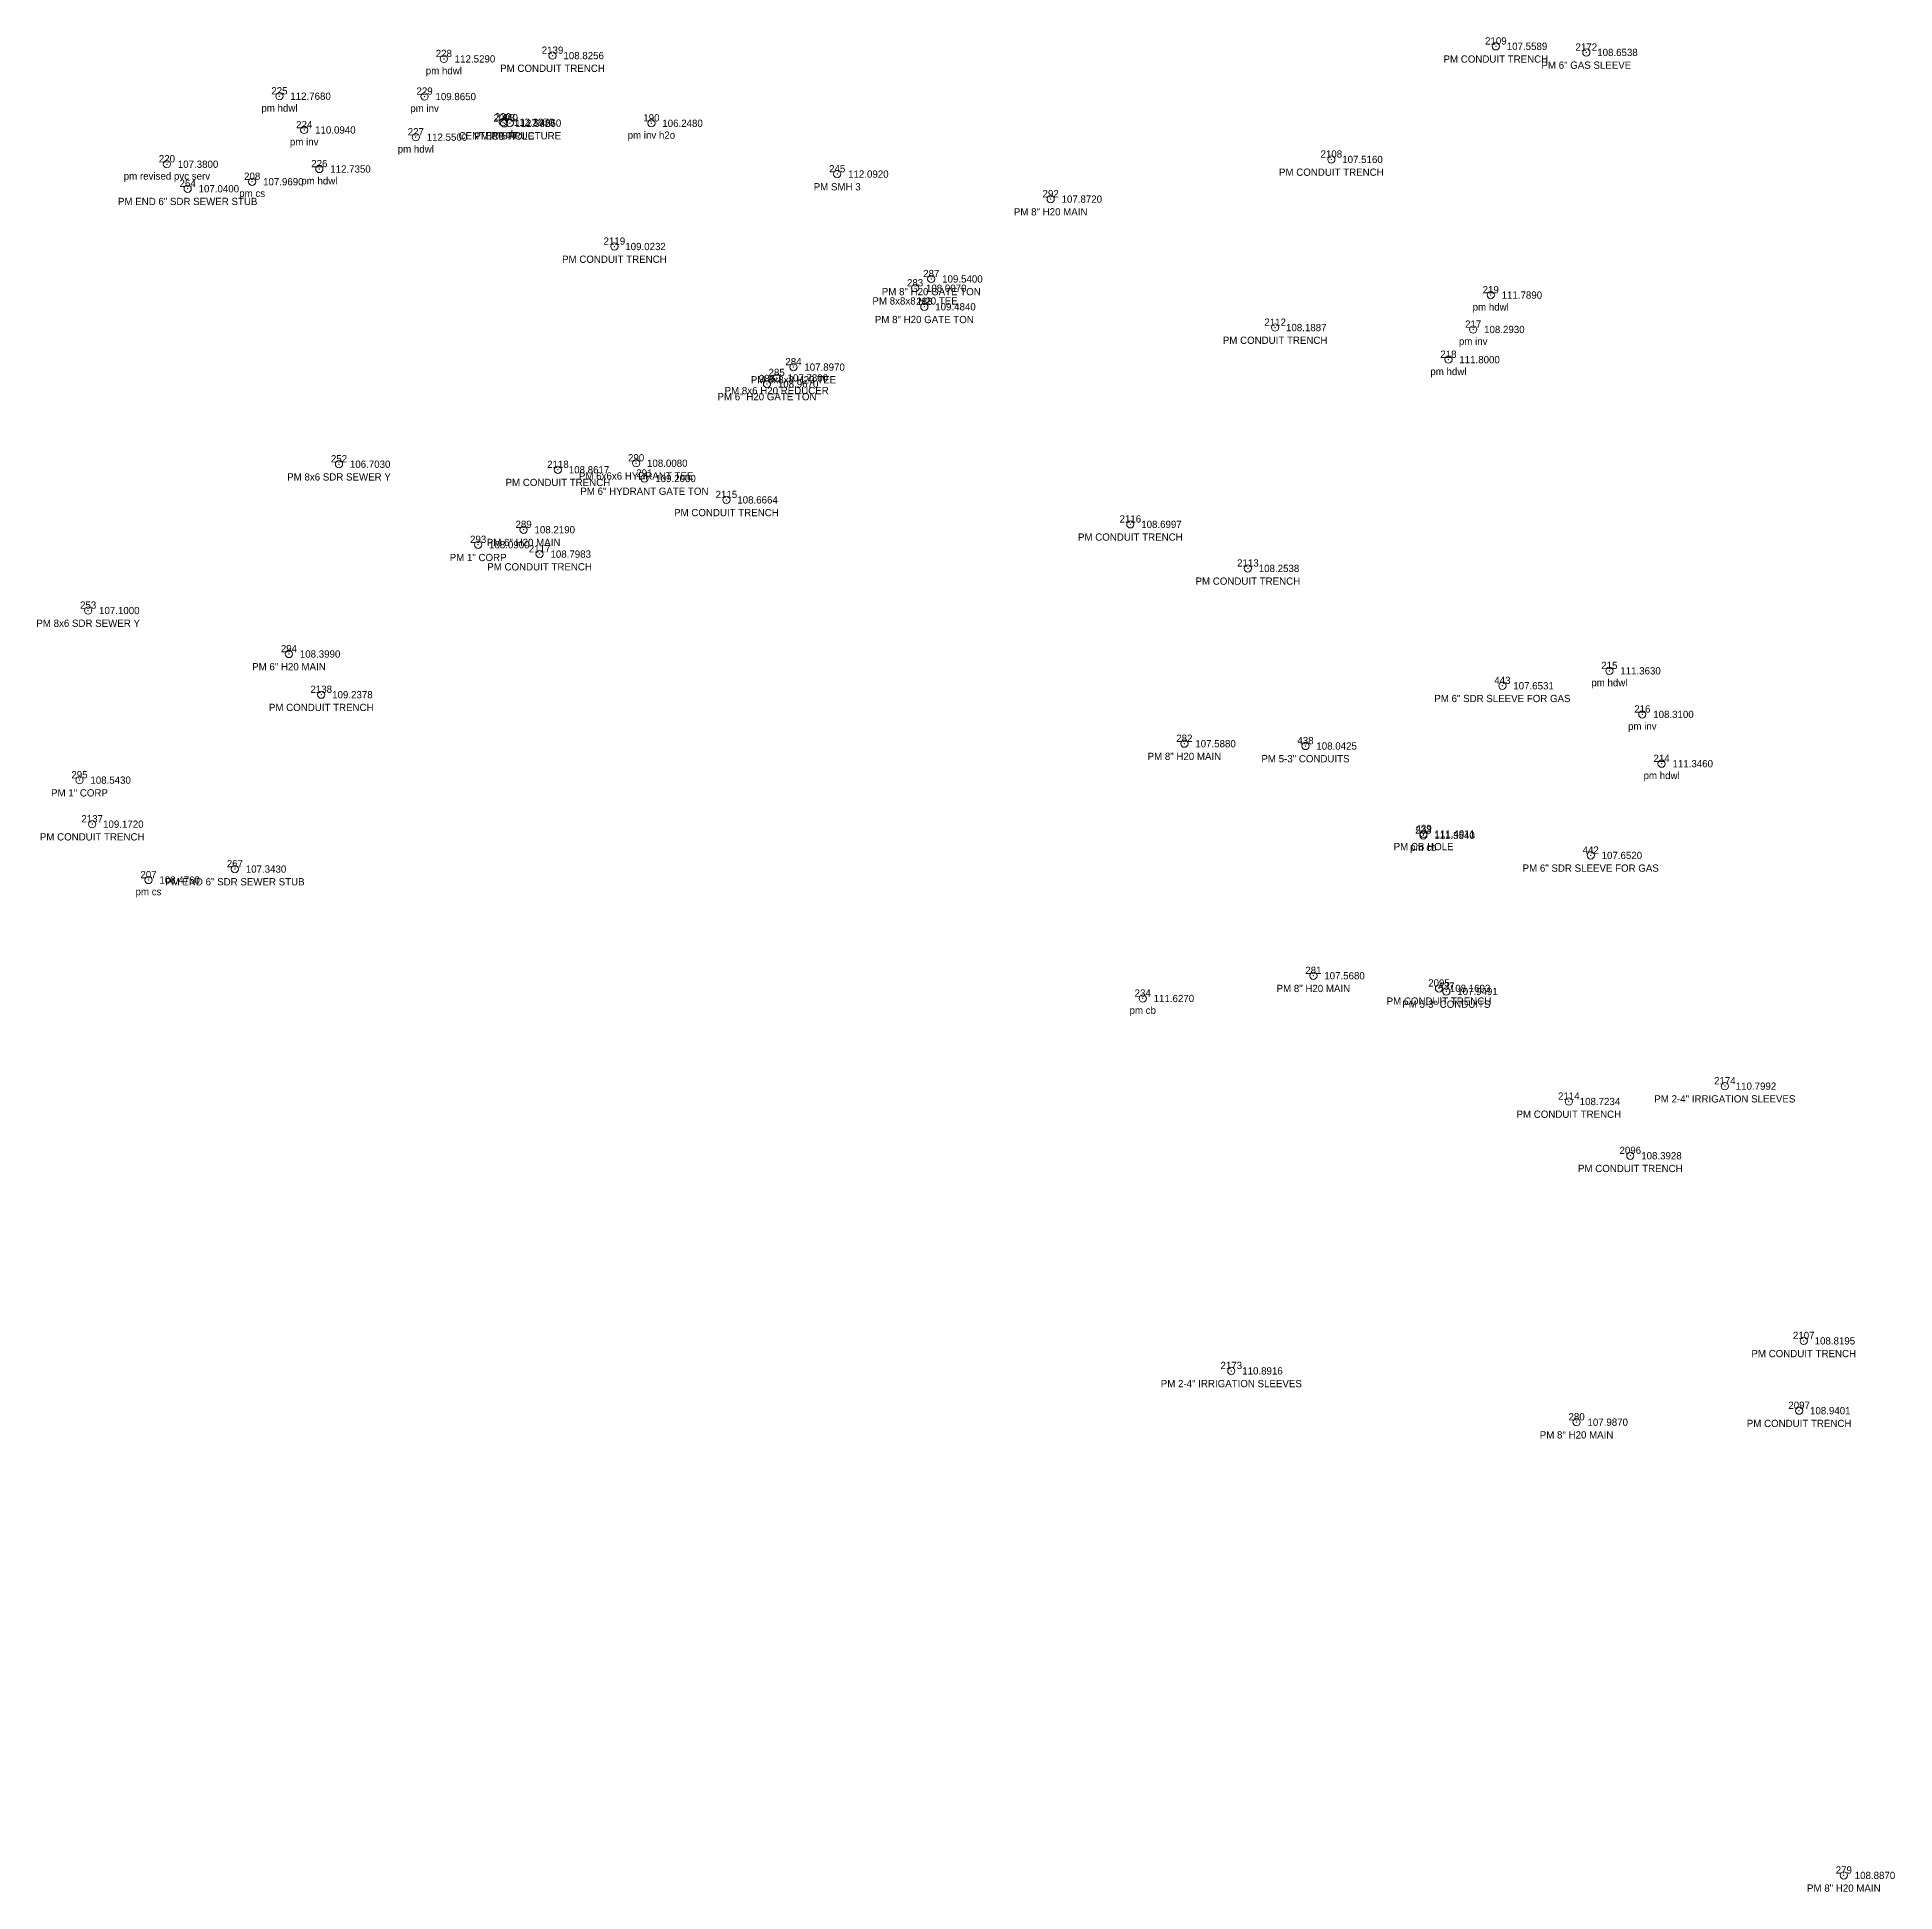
# Model space of a CAD drawing. Extents: x 1196333 to 1196982, y 245092 to 245652.
# Drawn here: x 1196498.5 to 1196626.4, y 245235.2 to 245362.9 of the extents above; entities that cross this region are included whole.
import ezdxf
from ezdxf.enums import TextEntityAlignment as Align

# ---------------------------------------------------------------- set-up
doc = ezdxf.new("R2010")
doc.units = 21
doc.header["$LTSCALE"] = 50
doc.header["$MEASUREMENT"] = 0
for name, color, linetype, lineweight, true_color in [('PNTDESC', 3, 'Continuous', 0, 0x00ff00), ('PNTELEV', 5, 'Continuous', 0, 0x0000ff), ('PNTS', 1, 'Continuous', 0, 0xff0000)]:
    doc.layers.add(name, color=color, linetype=linetype, lineweight=lineweight, true_color=true_color)
doc.layers.add('PNTNO', color=7, linetype='Continuous', lineweight=0)
doc.styles.add('PTXT', font='txt', dxfattribs={"height": 0.304801})

# ---------------------------------------------------------------- blocks, each defined once
blk = doc.blocks.new('SPT4')
at = {"color": 0, "linetype": 'Continuous'}
blk.add_circle((0, 0), 0.5, dxfattribs=at)
blk = doc.blocks.new('SRVPNO1')
at = {"layer": 'PNTDESC', "style": 'PTXT'}
blk.add_attdef('DESC2', text='', height=1, dxfattribs=at).set_placement((0, -1.75), align=Align.MIDDLE)
at = {"layer": 'PNTELEV', "style": 'PTXT'}
blk.add_attdef('ELEV2', (1.5, -0.5), '', height=1, dxfattribs=at)
at = {"layer": 'PNTNO', "style": 'PTXT'}
blk.add_attdef('PT#', text='', height=1, dxfattribs=at).set_placement((0, 0.75), align=Align.MIDDLE)

msp = doc.modelspace()

# ---------------------------------------------------------------- linework, layer by layer
at = {"layer": 'PNTS'}
for p in [(1196598.9028, 245362.2971, 107.5589), (1196605.1313, 245361.8763, 108.6538), (1196526.475, 245361.433, 112.529), (1196533.9573, 245361.6588, 108.8256), (1196515.155, 245358.862, 112.768), (1196525.148, 245358.84, 109.865), (1196530.541, 245357.068, 112.397), (1196530.6363, 245356.9927, 112.5326), (1196531.0198, 245357.0136, 117.465), (1196540.764, 245356.997, 106.248), (1196516.861, 245356.537, 110.094), (1196524.544, 245356.042, 112.55), (1196507.409, 245354.179, 107.38), (1196587.5766, 245354.5061, 107.516), (1196513.278, 245352.974, 107.969), (1196517.903, 245353.849, 112.735), (1196553.556, 245353.499, 112.092), (1196508.838, 245352.49, 107.04), (1196568.253, 245351.776, 107.872), (1196538.2156, 245348.511, 109.0232), (1196558.918, 245345.64, 108.007), (1196560.032, 245346.278, 109.54), (1196598.549, 245345.166, 111.789), (1196559.554, 245344.359, 109.484), (1196583.7063, 245342.9301, 108.1887), (1196597.343, 245342.799, 108.293), (1196550.544, 245340.208, 107.897), (1196595.637, 245340.72, 111.8), (1196548.721, 245339.047, 108.967), (1196549.388, 245339.464, 107.78), (1196539.713, 245333.586, 108.008), (1196519.257, 245333.52, 106.703), (1196534.3261, 245333.139, 108.8617), (1196540.282, 245332.534, 109.2), (1196545.9284, 245331.0622, 108.6664), (1196531.966, 245329.008, 108.219), (1196573.7363, 245329.3781, 108.6997), (1196528.836, 245327.972, 108.09), (1196533.0664, 245327.3296, 108.7983), (1196581.8296, 245326.3439, 108.2538), (1196501.987, 245323.443, 107.1), (1196515.81, 245320.449, 108.399), (1196599.3535, 245318.2613, 107.6531), (1196606.718, 245319.29, 111.363), (1196518.0348, 245317.6474, 109.2378), (1196608.986, 245316.291, 108.31), (1196577.459, 245314.274, 107.588), (1196585.7953, 245314.1136, 108.0425), (1196610.314, 245312.897, 111.346), (1196501.391, 245311.763, 108.543), (1196502.2628, 245308.7328, 109.172), (1196593.93, 245308.0595, 111.4911), (1196593.911, 245307.957, 111.354), (1196512.088, 245305.64, 107.343), (1196605.4333, 245306.5797, 107.652), (1196506.141, 245304.885, 108.476), (1196586.339, 245298.293, 107.568), (1196574.592, 245296.728, 111.627), (1196594.986, 245297.422, 108.1693), (1196595.4931, 245297.2094, 107.9491), (1196614.668, 245290.6898, 110.7992), (1196603.9256, 245289.6333, 108.7234), (1196608.1589, 245285.8965, 108.3928), (1196620.0991, 245273.1486, 108.8195), (1196580.6897, 245271.0814, 110.8916), (1196604.46, 245267.55, 107.987), (1196619.7816, 245268.341, 108.9401), (1196622.859, 245236.337, 108.887)]:
    msp.add_point(p, dxfattribs=at)

# ---------------------------------------------------------------- block references
at = {"layer": 'PNTS', "xscale": 0.5, "yscale": 0.5, "zscale": 0.5}
for p, values in [((1196526.475, 245361.433, 112.529), {'PT#': '228', 'ELEV2': '112.5290', 'DESC2': 'pm hdwl'}), ((1196533.9573, 245361.6588, 108.8256), {'PT#': '2139', 'ELEV2': '108.8256', 'DESC2': 'PM CONDUIT TRENCH'}), ((1196598.9028, 245362.2971, 107.5589), {'PT#': '2109', 'ELEV2': '107.5589', 'DESC2': 'PM CONDUIT TRENCH'}), ((1196605.1313, 245361.8763, 108.6538), {'PT#': '2172', 'ELEV2': '108.6538', 'DESC2': 'PM 6" GAS SLEEVE'}), ((1196515.155, 245358.862, 112.768), {'PT#': '225', 'ELEV2': '112.7680', 'DESC2': 'pm hdwl'}), ((1196525.148, 245358.84, 109.865), {'PT#': '229', 'ELEV2': '109.8650', 'DESC2': 'pm inv'}), ((1196516.861, 245356.537, 110.094), {'PT#': '224', 'ELEV2': '110.0940', 'DESC2': 'pm inv'}), ((1196524.544, 245356.042, 112.55), {'PT#': '227', 'ELEV2': '112.5500', 'DESC2': 'pm hdwl'}), ((1196531.0198, 245357.0136, 117.465), {'PT#': '440', 'ELEV2': '117.4650', 'DESC2': 'CENTER STRUCTURE'}), ((1196530.6363, 245356.9927, 112.5326), {'PT#': '2093', 'ELEV2': '112.5326', 'DESC2': 'PM CB HOLE'}), ((1196530.541, 245357.068, 112.397), {'PT#': '230', 'ELEV2': '112.3970', 'DESC2': 'pm cb'}), ((1196540.764, 245356.997, 106.248), {'PT#': '190', 'ELEV2': '106.2480', 'DESC2': 'pm inv h2o'}), ((1196507.409, 245354.179, 107.38), {'PT#': '220', 'ELEV2': '107.3800', 'DESC2': 'pm revised pvc serv'}), ((1196517.903, 245353.849, 112.735), {'PT#': '226', 'ELEV2': '112.7350', 'DESC2': 'pm hdwl'}), ((1196553.556, 245353.499, 112.092), {'PT#': '245', 'ELEV2': '112.0920', 'DESC2': 'PM SMH 3'}), ((1196587.5766, 245354.5061, 107.516), {'PT#': '2108', 'ELEV2': '107.5160', 'DESC2': 'PM CONDUIT TRENCH'}), ((1196508.838, 245352.49, 107.04), {'PT#': '264', 'ELEV2': '107.0400', 'DESC2': 'PM END 6" SDR SEWER STUB'}), ((1196513.278, 245352.974, 107.969), {'PT#': '208', 'ELEV2': '107.9690', 'DESC2': 'pm cs'}), ((1196568.253, 245351.776, 107.872), {'PT#': '292', 'ELEV2': '107.8720', 'DESC2': 'PM 8" H20 MAIN'}), ((1196538.2156, 245348.511, 109.0232), {'PT#': '2119', 'ELEV2': '109.0232', 'DESC2': 'PM CONDUIT TRENCH'}), ((1196560.032, 245346.278, 109.54), {'PT#': '287', 'ELEV2': '109.5400', 'DESC2': 'PM 8" H20 GATE TON'}), ((1196558.918, 245345.64, 108.007), {'PT#': '283', 'ELEV2': '108.0070', 'DESC2': 'PM 8x8x8 H20 TEE'}), ((1196598.549, 245345.166, 111.789), {'PT#': '219', 'ELEV2': '111.7890', 'DESC2': 'pm hdwl'}), ((1196559.554, 245344.359, 109.484), {'PT#': '288', 'ELEV2': '109.4840', 'DESC2': 'PM 8" H20 GATE TON'}), ((1196583.7063, 245342.9301, 108.1887), {'PT#': '2112', 'ELEV2': '108.1887', 'DESC2': 'PM CONDUIT TRENCH'}), ((1196597.343, 245342.799, 108.293), {'PT#': '217', 'ELEV2': '108.2930', 'DESC2': 'pm inv'}), ((1196595.637, 245340.72, 111.8), {'PT#': '218', 'ELEV2': '111.8000', 'DESC2': 'pm hdwl'}), ((1196549.388, 245339.464, 107.78), {'PT#': '285', 'ELEV2': '107.7800', 'DESC2': 'PM 8x6 H20 REDUCER'}), ((1196550.544, 245340.208, 107.897), {'PT#': '284', 'ELEV2': '107.8970', 'DESC2': 'PM 8x8x8 H20 TEE'}), ((1196548.721, 245339.047, 108.967), {'PT#': '286', 'ELEV2': '108.9670', 'DESC2': 'PM 6" H20 GATE TON'}), ((1196519.257, 245333.52, 106.703), {'PT#': '252', 'ELEV2': '106.7030', 'DESC2': 'PM 8x6 SDR SEWER Y'}), ((1196534.3261, 245333.139, 108.8617), {'PT#': '2118', 'ELEV2': '108.8617', 'DESC2': 'PM CONDUIT TRENCH'}), ((1196539.713, 245333.586, 108.008), {'PT#': '290', 'ELEV2': '108.0080', 'DESC2': 'PM 6x6x6 HYDRANT TEE'}), ((1196540.282, 245332.534, 109.2), {'PT#': '291', 'ELEV2': '109.2000', 'DESC2': 'PM 6" HYDRANT GATE TON'}), ((1196545.9284, 245331.0622, 108.6664), {'PT#': '2115', 'ELEV2': '108.6664', 'DESC2': 'PM CONDUIT TRENCH'}), ((1196573.7363, 245329.3781, 108.6997), {'PT#': '2116', 'ELEV2': '108.6997', 'DESC2': 'PM CONDUIT TRENCH'}), ((1196528.836, 245327.972, 108.09), {'PT#': '293', 'ELEV2': '108.0900', 'DESC2': 'PM 1" CORP'}), ((1196531.966, 245329.008, 108.219), {'PT#': '289', 'ELEV2': '108.2190', 'DESC2': 'PM 6" H20 MAIN'}), ((1196533.0664, 245327.3296, 108.7983), {'PT#': '2117', 'ELEV2': '108.7983', 'DESC2': 'PM CONDUIT TRENCH'}), ((1196581.8296, 245326.3439, 108.2538), {'PT#': '2113', 'ELEV2': '108.2538', 'DESC2': 'PM CONDUIT TRENCH'}), ((1196501.987, 245323.443, 107.1), {'PT#': '253', 'ELEV2': '107.1000', 'DESC2': 'PM 8x6 SDR SEWER Y'}), ((1196515.81, 245320.449, 108.399), {'PT#': '294', 'ELEV2': '108.3990', 'DESC2': 'PM 6" H20 MAIN'}), ((1196606.718, 245319.29, 111.363), {'PT#': '215', 'ELEV2': '111.3630', 'DESC2': 'pm hdwl'}), ((1196518.0348, 245317.6474, 109.2378), {'PT#': '2138', 'ELEV2': '109.2378', 'DESC2': 'PM CONDUIT TRENCH'}), ((1196599.3535, 245318.2613, 107.6531), {'PT#': '443', 'ELEV2': '107.6531', 'DESC2': 'PM 6" SDR SLEEVE FOR GAS'}), ((1196608.986, 245316.291, 108.31), {'PT#': '216', 'ELEV2': '108.3100', 'DESC2': 'pm inv'}), ((1196577.459, 245314.274, 107.588), {'PT#': '282', 'ELEV2': '107.5880', 'DESC2': 'PM 8" H20 MAIN'}), ((1196585.7953, 245314.1136, 108.0425), {'PT#': '438', 'ELEV2': '108.0425', 'DESC2': 'PM 5-3" CONDUITS'}), ((1196610.314, 245312.897, 111.346), {'PT#': '214', 'ELEV2': '111.3460', 'DESC2': 'pm hdwl'}), ((1196501.391, 245311.763, 108.543), {'PT#': '295', 'ELEV2': '108.5430', 'DESC2': 'PM 1" CORP'}), ((1196502.2628, 245308.7328, 109.172), {'PT#': '2137', 'ELEV2': '109.1720', 'DESC2': 'PM CONDUIT TRENCH'}), ((1196593.93, 245308.0595, 111.4911), {'PT#': '439', 'ELEV2': '111.4911', 'DESC2': 'PM CB HOLE'}), ((1196593.911, 245307.957, 111.354), {'PT#': '233', 'ELEV2': '111.3540', 'DESC2': 'pm cb'}), ((1196605.4333, 245306.5797, 107.652), {'PT#': '442', 'ELEV2': '107.6520', 'DESC2': 'PM 6" SDR SLEEVE FOR GAS'}), ((1196506.141, 245304.885, 108.476), {'PT#': '207', 'ELEV2': '108.4760', 'DESC2': 'pm cs'}), ((1196512.088, 245305.64, 107.343), {'PT#': '267', 'ELEV2': '107.3430', 'DESC2': 'PM END 6" SDR SEWER STUB'}), ((1196586.339, 245298.293, 107.568), {'PT#': '281', 'ELEV2': '107.5680', 'DESC2': 'PM 8" H20 MAIN'}), ((1196594.986, 245297.422, 108.1693), {'PT#': '2095', 'ELEV2': '108.1693', 'DESC2': 'PM CONDUIT TRENCH'}), ((1196595.4931, 245297.2094, 107.9491), {'PT#': '437', 'ELEV2': '107.9491', 'DESC2': 'PM 5-3" CONDUITS'}), ((1196574.592, 245296.728, 111.627), {'PT#': '234', 'ELEV2': '111.6270', 'DESC2': 'pm cb'}), ((1196603.9256, 245289.6333, 108.7234), {'PT#': '2114', 'ELEV2': '108.7234', 'DESC2': 'PM CONDUIT TRENCH'}), ((1196614.668, 245290.6898, 110.7992), {'PT#': '2174', 'ELEV2': '110.7992', 'DESC2': 'PM 2-4" IRRIGATION SLEEVES'}), ((1196608.1589, 245285.8965, 108.3928), {'PT#': '2096', 'ELEV2': '108.3928', 'DESC2': 'PM CONDUIT TRENCH'}), ((1196620.0991, 245273.1486, 108.8195), {'PT#': '2107', 'ELEV2': '108.8195', 'DESC2': 'PM CONDUIT TRENCH'}), ((1196580.6897, 245271.0814, 110.8916), {'PT#': '2173', 'ELEV2': '110.8916', 'DESC2': 'PM 2-4" IRRIGATION SLEEVES'}), ((1196619.7816, 245268.341, 108.9401), {'PT#': '2097', 'ELEV2': '108.9401', 'DESC2': 'PM CONDUIT TRENCH'}), ((1196604.46, 245267.55, 107.987), {'PT#': '280', 'ELEV2': '107.9870', 'DESC2': 'PM 8" H20 MAIN'}), ((1196622.859, 245236.337, 108.887), {'PT#': '279', 'ELEV2': '108.8870', 'DESC2': 'PM 8" H20 MAIN'})]:
    msp.add_blockref('SRVPNO1', p, dxfattribs=at).add_auto_attribs(values)
for p in [(1196533.9573, 245361.6588, 108.8256), (1196598.9028, 245362.2971, 107.5589), (1196605.1313, 245361.8763, 108.6538), (1196526.475, 245361.433, 112.529), (1196515.155, 245358.862, 112.768), (1196525.148, 245358.84, 109.865), (1196516.861, 245356.537, 110.094), (1196530.541, 245357.068, 112.397), (1196530.6363, 245356.9927, 112.5326), (1196531.0198, 245357.0136, 117.465), (1196540.764, 245356.997, 106.248), (1196524.544, 245356.042, 112.55), (1196507.409, 245354.179, 107.38), (1196517.903, 245353.849, 112.735), (1196587.5766, 245354.5061, 107.516), (1196513.278, 245352.974, 107.969), (1196553.556, 245353.499, 112.092), (1196508.838, 245352.49, 107.04), (1196568.253, 245351.776, 107.872), (1196538.2156, 245348.511, 109.0232), (1196560.032, 245346.278, 109.54), (1196558.918, 245345.64, 108.007), (1196598.549, 245345.166, 111.789), (1196559.554, 245344.359, 109.484), (1196583.7063, 245342.9301, 108.1887), (1196597.343, 245342.799, 108.293), (1196550.544, 245340.208, 107.897), (1196595.637, 245340.72, 111.8), (1196548.721, 245339.047, 108.967), (1196549.388, 245339.464, 107.78), (1196519.257, 245333.52, 106.703), (1196539.713, 245333.586, 108.008), (1196534.3261, 245333.139, 108.8617), (1196540.282, 245332.534, 109.2), (1196545.9284, 245331.0622, 108.6664), (1196531.966, 245329.008, 108.219), (1196573.7363, 245329.3781, 108.6997), (1196528.836, 245327.972, 108.09), (1196533.0664, 245327.3296, 108.7983), (1196581.8296, 245326.3439, 108.2538), (1196501.987, 245323.443, 107.1), (1196515.81, 245320.449, 108.399), (1196606.718, 245319.29, 111.363), (1196599.3535, 245318.2613, 107.6531), (1196518.0348, 245317.6474, 109.2378), (1196608.986, 245316.291, 108.31), (1196577.459, 245314.274, 107.588), (1196585.7953, 245314.1136, 108.0425), (1196610.314, 245312.897, 111.346), (1196501.391, 245311.763, 108.543), (1196502.2628, 245308.7328, 109.172), (1196593.911, 245307.957, 111.354), (1196593.93, 245308.0595, 111.4911), (1196605.4333, 245306.5797, 107.652), (1196512.088, 245305.64, 107.343), (1196506.141, 245304.885, 108.476), (1196586.339, 245298.293, 107.568), (1196574.592, 245296.728, 111.627), (1196594.986, 245297.422, 108.1693), (1196595.4931, 245297.2094, 107.9491), (1196614.668, 245290.6898, 110.7992), (1196603.9256, 245289.6333, 108.7234), (1196608.1589, 245285.8965, 108.3928), (1196620.0991, 245273.1486, 108.8195), (1196580.6897, 245271.0814, 110.8916), (1196619.7816, 245268.341, 108.9401), (1196604.46, 245267.55, 107.987), (1196622.859, 245236.337, 108.887)]:
    msp.add_blockref('SPT4', p, dxfattribs=at)

doc.saveas('drawing.dxf')
